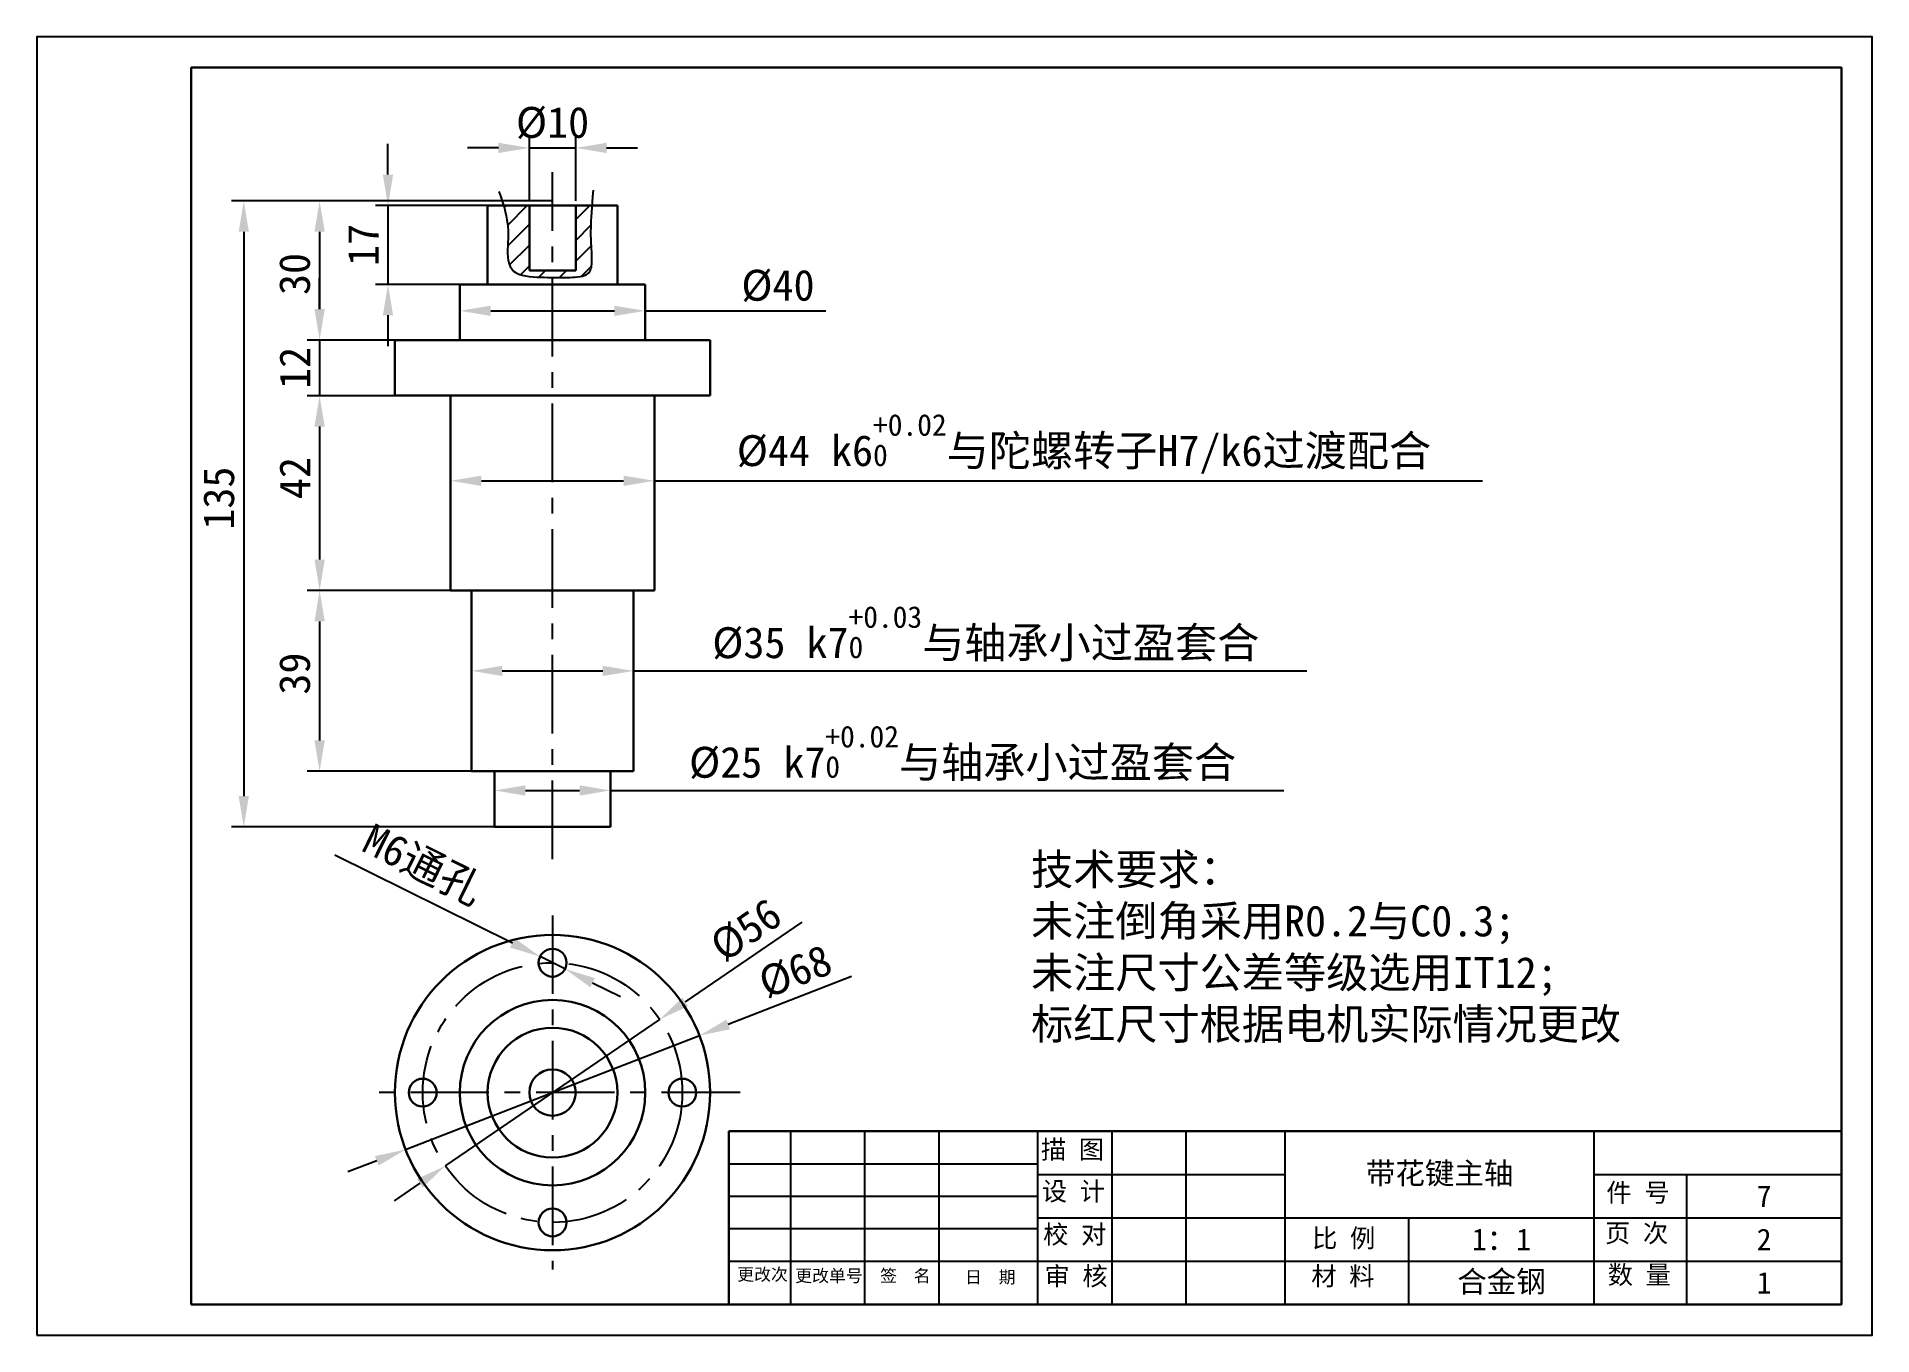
# Model space of a CAD drawing. Header units: millimetres. Extents: x -473 to 6267, y 319 to 3284.
# Drawn here: x 1335.9 to 1632.9, y 1849.4 to 2059.4 of the extents above; entities that cross this region are included whole.
import ezdxf

# ---------------------------------------------------------------- set-up
doc = ezdxf.new("R2010")
doc.units = ezdxf.units.MM
doc.linetypes.add('CENTERX2', pattern=[20.32, 12.7, -2.54, 2.54, -2.54])
for name, color, linetype in [('10', 7, 'Continuous'), ('SLD-0', 7, 'Continuous'), ('轮廓实线层', 170, 'Continuous')]:
    doc.layers.add(name, color=color, linetype=linetype)
for name, color, linetype, lineweight in [('3mm', 7, 'Continuous', 30), ('中心线层', 1, 'CENTERX2', 25), ('标题栏', 7, 'Continuous', 25)]:
    doc.layers.add(name, color=color, linetype=linetype, lineweight=lineweight)
doc.dimstyles.new('a3', dxfattribs={"dimtxt": 5, "dimasz": 5, "dimexe": 2, "dimexo": 0, "dimgap": 1.524, "dimtad": 1, "dimdec": 1, "dimzin": 0, "dimtxsty": 'Standard', "dimcen": 2.5, "dimazin": 0, "dimtp": 0.21, "dimtfac": 1, "dimtdec": 1, "dimtmove": 0, "dimatfit": 3, "dimfxl": 1, "dimtzin": 0, "dimarcsym": 0})

msp = doc.modelspace()

# ---------------------------------------------------------------- texts
at = {"layer": 'SLD-0', "linetype": 'Continuous', "lineweight": -3, "insert": (1496.778, 1927.294), "char_height": 5, "attachment_point": 1}
msp.add_mtext_dynamic_manual_height_columns('{\\fSimSun|b0|i0|c134|p54;技术要求：\\P未注倒角采用R0.2与C0.3;\\P未注尺寸公差等级选用IT12;\\P标\\C1;红尺寸\\C256;根据\\C242;\\c2564301;电机实际情况\\C256;更改}', width=122.83668, gutter_width=17.5, heights=[0], dxfattribs=at)
at = {"layer": '标题栏', "attachment_point": 1}
for s, insert, char_height, width in [('{\\fSimSun|b0|i0|c134|p54; 描 图}', (1496.331, 1880.998), 3, 12.20894), ('{\\fSimSun|b0|i0|c134|p54;设 计}', (1498.511, 1874.243), 3, 11.99092), ('{\\fSimSun|b0|i0|c134|p54;件 号}', (1589.86, 1874.025), 3, 14.17108), ('{\\fSimSun|b0|i0|c134|p54;校 对}', (1498.729, 1867.27), 3, 11.99092), ('{\\fSimSun|b0|i0|c134|p54;比 例}', (1542.242, 1866.648), 3, 12.20893), ('{\\fSimSun|b0|i0|c134|p54;页 次}', (1589.642, 1867.487), 3, 14.60712), ('{\\fSimSun|b0|i0|c134|p54;更改次}', (1449.243, 1860.296), 2, 9.37414), ('{\\fSimSun|b0|i0|c134|p54;更改单号}', (1458.614, 1860.079), 2, 12.42695), ('{\\fSimSun|b0|i0|c134|p54;签  名}', (1472.349, 1860.079), 2, 11.99092), ('{\\fSimSun|b0|i0|c134|p54;日  期}', (1486.084, 1859.861), 2, 16.13323), ('{\\fSimSun|b0|i0|c134|p54;审 核}', (1498.947, 1860.514), 3, 12.20893), ('{\\fSimSun|b0|i0|c134|p54;材 料}', (1542.114, 1860.514), 3, 18.09539), ('{\\fSimSun|b0|i0|c134|p54;数 量}', (1590.078, 1860.732), 3, 14.60712)]:
    msp.add_mtext(s, dxfattribs=dict(at, insert=insert, char_height=char_height, width=width))
at = {"layer": '标题栏', "linetype": 'Continuous', "lineweight": -3, "char_height": 3.5, "attachment_point": 5}
for s, width, insert in [('{\\fSimSun|b0|i0|c134|p54;带花键主轴}', 50, (1562.887, 1875.449)), ('7', 25, (1615.387, 1871.949)), ('{\\fSimSun|b0|i0|c134|p54;1：1}', 30, (1572.887, 1864.949)), ('2', 25, (1615.387, 1864.949)), ('{\\fSimSun|b0|i0|c134|p54;合金钢}', 30, (1572.887, 1857.949)), ('1', 25, (1615.387, 1857.949))]:
    msp.add_mtext_dynamic_manual_height_columns(s, width=width, gutter_width=17.5, heights=[0], dxfattribs=dict(at, insert=insert))

# ---------------------------------------------------------------- blocks, each defined once
blk = doc.blocks.new('*D56')
at = {"layer": 'Defpoints', "color": 0, "transparency": 16777216}
for p in [(1419.35, 2032.9), (1369.39, 1931.65), (1419.35, 1931.65)]:
    blk.add_point(p, dxfattribs=at)
at = {"layer": '轮廓实线层', "color": 0, "lineweight": -2, "transparency": 16777216}
for p, q in [((1419.35, 2032.9), (1367.39, 2032.9)), ((1369.39, 2027.9), (1369.39, 1936.65)), ((1419.35, 1931.65), (1367.39, 1931.65))]:
    blk.add_line(p, q, dxfattribs=at)
at = {"layer": '轮廓实线层', "color": 0, "transparency": 16777216}
for points in [[(1368.56, 2027.9), (1370.22, 2027.9), (1369.39, 2032.9)], [(1368.56, 1936.65), (1370.22, 1936.65), (1369.39, 1931.65)]]:
    blk.add_solid(points, dxfattribs=at)
at = {"layer": '轮廓实线层', "color": 0, "lineweight": -3, "transparency": 16777216, "insert": (1365.37, 1984.83), "char_height": 5, "attachment_point": 5, "rotation": 90}
blk.add_mtext('135', dxfattribs=at)
blk = doc.blocks.new('*D57')
at = {"layer": 'Defpoints', "color": 0, "transparency": 16777216}
for p in [(1419.35, 2032.9), (1381.66, 2010.4), (1419.35, 2010.4)]:
    blk.add_point(p, dxfattribs=at)
at = {"layer": '轮廓实线层', "color": 0, "lineweight": -2, "transparency": 16777216}
for p, q in [((1419.35, 2032.9), (1379.66, 2032.9)), ((1381.66, 2027.9), (1381.66, 2015.4)), ((1419.35, 2010.4), (1379.66, 2010.4))]:
    blk.add_line(p, q, dxfattribs=at)
at = {"layer": '轮廓实线层', "color": 0, "transparency": 16777216}
for points in [[(1380.83, 2027.9), (1382.5, 2027.9), (1381.66, 2032.9)], [(1380.83, 2015.4), (1382.5, 2015.4), (1381.66, 2010.4)]]:
    blk.add_solid(points, dxfattribs=at)
at = {"layer": '轮廓实线层', "color": 0, "lineweight": -3, "transparency": 16777216, "insert": (1377.64, 2021.08), "char_height": 5, "attachment_point": 5, "rotation": 90}
blk.add_mtext('30', dxfattribs=at)
blk = doc.blocks.new('*D58')
at = {"layer": 'Defpoints', "color": 0, "transparency": 16777216}
for p in [(1419.35, 2032.15), (1392.72, 2019.4), (1419.35, 2019.4)]:
    blk.add_point(p, dxfattribs=at)
at = {"layer": '轮廓实线层', "color": 0, "lineweight": -2, "transparency": 16777216}
for p, q in [((1392.72, 2037.15), (1392.72, 2042.15)), ((1419.35, 2032.15), (1390.72, 2032.15)), ((1392.72, 2032.15), (1392.72, 2019.4)), ((1419.35, 2019.4), (1390.72, 2019.4)), ((1392.72, 2014.4), (1392.72, 2009.4))]:
    blk.add_line(p, q, dxfattribs=at)
at = {"layer": '轮廓实线层', "color": 0, "transparency": 16777216}
for points in [[(1391.89, 2037.15), (1393.55, 2037.15), (1392.72, 2032.15)], [(1391.89, 2014.4), (1393.55, 2014.4), (1392.72, 2019.4)]]:
    blk.add_solid(points, dxfattribs=at)
at = {"layer": '轮廓实线层', "color": 0, "lineweight": -3, "transparency": 16777216, "insert": (1388.7, 2025.78), "char_height": 5, "attachment_point": 5, "rotation": 90}
blk.add_mtext('17', dxfattribs=at)
blk = doc.blocks.new('*D59')
at = {"layer": 'Defpoints', "color": 0, "transparency": 16777216}
for p in [(1393.85, 2010.4), (1381.66, 2001.4), (1393.85, 2001.4)]:
    blk.add_point(p, dxfattribs=at)
at = {"layer": '轮廓实线层', "color": 0, "lineweight": -2, "transparency": 16777216}
for p, q in [((1381.66, 2015.4), (1381.66, 2020.4)), ((1393.85, 2010.4), (1379.66, 2010.4)), ((1381.66, 2010.4), (1381.66, 2001.4)), ((1393.85, 2001.4), (1379.66, 2001.4)), ((1381.66, 1996.4), (1381.66, 1991.4))]:
    blk.add_line(p, q, dxfattribs=at)
at = {"layer": '轮廓实线层', "color": 0, "transparency": 16777216}
for points in [[(1380.83, 2015.4), (1382.5, 2015.4), (1381.66, 2010.4)], [(1380.83, 1996.4), (1382.5, 1996.4), (1381.66, 2001.4)]]:
    blk.add_solid(points, dxfattribs=at)
at = {"layer": '轮廓实线层', "color": 0, "lineweight": -3, "transparency": 16777216, "insert": (1377.64, 2005.9), "char_height": 5, "attachment_point": 5, "rotation": 90}
blk.add_mtext('12', dxfattribs=at)
blk = doc.blocks.new('*D60')
at = {"layer": 'Defpoints', "color": 0, "transparency": 16777216}
for p in [(1402.85, 2001.4), (1381.66, 1969.9), (1419.35, 1969.9)]:
    blk.add_point(p, dxfattribs=at)
at = {"layer": '轮廓实线层', "color": 0, "lineweight": -2, "transparency": 16777216}
for p, q in [((1402.85, 2001.4), (1379.66, 2001.4)), ((1381.66, 1996.4), (1381.66, 1974.9)), ((1419.35, 1969.9), (1379.66, 1969.9))]:
    blk.add_line(p, q, dxfattribs=at)
at = {"layer": '轮廓实线层', "color": 0, "transparency": 16777216}
for points in [[(1380.83, 1996.4), (1382.5, 1996.4), (1381.66, 2001.4)], [(1380.83, 1974.9), (1382.5, 1974.9), (1381.66, 1969.9)]]:
    blk.add_solid(points, dxfattribs=at)
at = {"layer": '轮廓实线层', "color": 0, "lineweight": -3, "transparency": 16777216, "insert": (1377.64, 1988.07), "char_height": 5, "attachment_point": 5, "rotation": 90}
blk.add_mtext('42', dxfattribs=at)
blk = doc.blocks.new('*D61')
at = {"layer": 'Defpoints', "color": 0, "transparency": 16777216}
for p in [(1406.22, 1969.9), (1381.66, 1940.65), (1406.22, 1940.65)]:
    blk.add_point(p, dxfattribs=at)
at = {"layer": '轮廓实线层', "color": 0, "lineweight": -2, "transparency": 16777216}
for p, q in [((1406.22, 1969.9), (1379.66, 1969.9)), ((1381.66, 1964.9), (1381.66, 1945.65)), ((1406.22, 1940.65), (1379.66, 1940.65))]:
    blk.add_line(p, q, dxfattribs=at)
at = {"layer": '轮廓实线层', "color": 0, "transparency": 16777216}
for points in [[(1380.83, 1964.9), (1382.5, 1964.9), (1381.66, 1969.9)], [(1380.83, 1945.65), (1382.5, 1945.65), (1381.66, 1940.65)]]:
    blk.add_solid(points, dxfattribs=at)
at = {"layer": '轮廓实线层', "color": 0, "lineweight": -3, "transparency": 16777216, "insert": (1377.64, 1956.45), "char_height": 5, "attachment_point": 5, "rotation": 90}
blk.add_mtext('39', dxfattribs=at)
blk = doc.blocks.new('*D62')
at = {"layer": 'Defpoints', "color": 0, "transparency": 16777216}
for p in [(1404.35, 2014.9), (1434.35, 2015.12), (1434.35, 2014.9)]:
    blk.add_point(p, dxfattribs=at)
at = {"layer": '轮廓实线层', "color": 0, "lineweight": -2, "transparency": 16777216}
for p, q in [((1404.35, 2014.9), (1404.35, 2017.12)), ((1434.35, 2014.9), (1434.35, 2017.12)), ((1409.35, 2015.12), (1429.35, 2015.12)), ((1434.35, 2015.12), (1463.59, 2015.12))]:
    blk.add_line(p, q, dxfattribs=at)
at = {"layer": '轮廓实线层', "color": 0, "transparency": 16777216}
for points in [[(1409.35, 2015.96), (1409.35, 2014.29), (1404.35, 2015.12)], [(1429.35, 2015.96), (1429.35, 2014.29), (1434.35, 2015.12)]]:
    blk.add_solid(points, dxfattribs=at)
at = {"layer": '轮廓实线层', "color": 0, "lineweight": -3, "transparency": 16777216, "insert": (1455.82, 2019.15), "char_height": 5, "attachment_point": 5}
blk.add_mtext('%%C40', dxfattribs=at)
blk = doc.blocks.new('*D63')
at = {"layer": 'Defpoints', "color": 0, "transparency": 16777216}
for p in [(1435.85, 1987.63), (1402.85, 1985.65), (1435.85, 1985.65)]:
    blk.add_point(p, dxfattribs=at)
at = {"layer": '轮廓实线层', "color": 0, "lineweight": -2, "transparency": 16777216}
for p, q in [((1402.85, 1985.65), (1402.85, 1989.63)), ((1407.85, 1987.63), (1430.85, 1987.63)), ((1435.85, 1985.65), (1435.85, 1989.63)), ((1435.85, 1987.63), (1569.82, 1987.63))]:
    blk.add_line(p, q, dxfattribs=at)
at = {"layer": '轮廓实线层', "color": 0, "transparency": 16777216}
for points in [[(1407.85, 1988.47), (1407.85, 1986.8), (1402.85, 1987.63)], [(1430.85, 1988.47), (1430.85, 1986.8), (1435.85, 1987.63)]]:
    blk.add_solid(points, dxfattribs=at)
at = {"layer": '轮廓实线层', "color": 0, "lineweight": -3, "transparency": 16777216, "insert": (1505.33, 1993.61), "char_height": 5, "width": 129.9716, "attachment_point": 5}
blk.add_mtext('%%C44 k6{\\H0.7x;\\S+0.02^ 0;\\fSimSun|b0|i0|c134|p54;\\H1.42857x;与陀螺转子H7/k6过渡配合}', dxfattribs=at)
blk = doc.blocks.new('*D64')
at = {"layer": 'Defpoints', "color": 0, "transparency": 16777216}
for p in [(1406.22, 1955.28), (1432.47, 1956.89), (1432.47, 1955.28)]:
    blk.add_point(p, dxfattribs=at)
at = {"layer": '轮廓实线层', "color": 0, "lineweight": -2, "transparency": 16777216}
for p, q in [((1406.22, 1955.28), (1406.22, 1958.89)), ((1432.47, 1955.28), (1432.47, 1958.89)), ((1411.22, 1956.89), (1427.47, 1956.89)), ((1432.47, 1956.89), (1541.42, 1956.89))]:
    blk.add_line(p, q, dxfattribs=at)
at = {"layer": '轮廓实线层', "color": 0, "transparency": 16777216}
for points in [[(1411.22, 1957.72), (1411.22, 1956.06), (1406.22, 1956.89)], [(1427.47, 1957.72), (1427.47, 1956.06), (1432.47, 1956.89)]]:
    blk.add_solid(points, dxfattribs=at)
at = {"layer": '轮廓实线层', "color": 0, "lineweight": -3, "transparency": 16777216, "insert": (1489.45, 1962.88), "char_height": 5, "width": 100.8493, "attachment_point": 5}
blk.add_mtext('%%C35 k7{\\H0.7x;\\S+0.03^ 0;\\fSimSun|b0|i0|c134|p54;\\H1.42857x;与轴承小过盈套合}', dxfattribs=at)
blk = doc.blocks.new('*D65')
at = {"layer": 'Defpoints', "color": 0, "transparency": 16777216}
for p in [(1428.72, 1937.56), (1409.97, 1936.15), (1428.72, 1936.15)]:
    blk.add_point(p, dxfattribs=at)
at = {"layer": '轮廓实线层', "color": 0, "lineweight": -2, "transparency": 16777216}
for p, q in [((1409.97, 1936.15), (1409.97, 1939.56)), ((1428.72, 1936.15), (1428.72, 1939.56)), ((1414.97, 1937.56), (1423.72, 1937.56)), ((1428.72, 1937.56), (1537.67, 1937.56))]:
    blk.add_line(p, q, dxfattribs=at)
at = {"layer": '轮廓实线层', "color": 0, "transparency": 16777216}
for points in [[(1414.97, 1938.39), (1414.97, 1936.72), (1409.97, 1937.56)], [(1423.72, 1938.39), (1423.72, 1936.72), (1428.72, 1937.56)]]:
    blk.add_solid(points, dxfattribs=at)
at = {"layer": '轮廓实线层', "color": 0, "lineweight": -3, "transparency": 16777216, "insert": (1485.7, 1943.54), "char_height": 5, "width": 117.112, "attachment_point": 5}
blk.add_mtext('%%C25 k7{\\H0.7x;\\S+0.02^ 0;\\fSimSun|b0|i0|c134|p54;\\H1.42857x;与轴承小过盈套合}', dxfattribs=at)
blk = doc.blocks.new('*D66')
at = {"layer": 'Defpoints', "color": 0, "transparency": 16777216}
for p in [(1443.12, 1897.91), (1395.57, 1879.47)]:
    blk.add_point(p, dxfattribs=at)
at = {"layer": '轮廓实线层', "color": 0, "lineweight": -2, "transparency": 16777216}
for p, q in [((1467.72, 1907.45), (1447.78, 1899.72)), ((1395.57, 1879.47), (1443.12, 1897.91)), ((1390.91, 1877.66), (1386.25, 1875.86))]:
    blk.add_line(p, q, dxfattribs=at)
at = {"layer": '轮廓实线层', "color": 0, "transparency": 16777216}
for points in [[(1447.48, 1900.49), (1448.09, 1898.94), (1443.12, 1897.91)], [(1390.61, 1878.44), (1391.21, 1876.89), (1395.57, 1879.47)]]:
    blk.add_solid(points, dxfattribs=at)
at = {"layer": '轮廓实线层', "color": 0, "lineweight": -3, "transparency": 16777216, "insert": (1458.63, 1908.24), "char_height": 5, "attachment_point": 5, "rotation": 21.1946}
blk.add_mtext('%%C68', dxfattribs=at)
blk = doc.blocks.new('*D82')
at = {"layer": 'Defpoints', "color": 0, "transparency": 16777216}
for p in [(1436.69, 1900.53), (1402.01, 1876.85)]:
    blk.add_point(p, dxfattribs=at)
at = {"layer": '轮廓实线层', "color": 0, "lineweight": -2, "transparency": 16777216}
for p, q in [((1459.69, 1916.24), (1440.82, 1903.35)), ((1402.01, 1876.85), (1436.69, 1900.53)), ((1397.88, 1874.03), (1393.75, 1871.21))]:
    blk.add_line(p, q, dxfattribs=at)
at = {"layer": '轮廓实线层', "color": 0, "transparency": 16777216}
for points in [[(1440.35, 1904.04), (1441.29, 1902.67), (1436.69, 1900.53)], [(1397.41, 1874.72), (1398.35, 1873.34), (1402.01, 1876.85)]]:
    blk.add_solid(points, dxfattribs=at)
at = {"layer": '轮廓实线层', "color": 0, "lineweight": -3, "transparency": 16777216, "insert": (1450.65, 1914.95), "char_height": 5, "attachment_point": 5, "rotation": 34.3321}
blk.add_mtext('%%C56', dxfattribs=at)
blk = doc.blocks.new('*D83')
at = {"layer": 'Defpoints', "color": 0, "transparency": 16777216}
for p in [(1417.33, 1910.69), (1421.36, 1908.69)]:
    blk.add_point(p, dxfattribs=at)
at = {"layer": '轮廓实线层', "color": 0, "lineweight": -2, "transparency": 16777216}
for p, q in [((1384.13, 1927.12), (1412.85, 1912.91)), ((1421.36, 1908.69), (1417.33, 1910.69)), ((1425.84, 1906.47), (1430.33, 1904.26))]:
    blk.add_line(p, q, dxfattribs=at)
at = {"layer": '轮廓实线层', "color": 0, "transparency": 16777216}
for points in [[(1413.22, 1913.65), (1412.48, 1912.16), (1417.33, 1910.69)], [(1426.21, 1907.22), (1425.47, 1905.73), (1421.36, 1908.69)]]:
    blk.add_solid(points, dxfattribs=at)
at = {"layer": '轮廓实线层', "color": 0, "lineweight": -3, "transparency": 16777216, "insert": (1398.35, 1925.37), "char_height": 5, "attachment_point": 5, "rotation": 333.6639}
blk.add_mtext('M6{\\fSimSun|b0|i0|c134|p54;通孔}', dxfattribs=at)
blk = doc.blocks.new('*D84')
at = {"layer": 'Defpoints', "color": 0, "transparency": 16777216}
for p in [(1423.1, 2041.47), (1415.6, 2032.9), (1423.1, 2032.9)]:
    blk.add_point(p, dxfattribs=at)
at = {"layer": '轮廓实线层', "color": 0, "lineweight": -2, "transparency": 16777216}
for p, q in [((1415.6, 2032.9), (1415.6, 2043.47)), ((1423.1, 2032.9), (1423.1, 2043.47)), ((1410.6, 2041.47), (1405.6, 2041.47)), ((1415.6, 2041.47), (1423.1, 2041.47)), ((1428.1, 2041.47), (1433.1, 2041.47))]:
    blk.add_line(p, q, dxfattribs=at)
at = {"layer": '轮廓实线层', "color": 0, "transparency": 16777216}
for points in [[(1410.6, 2042.3), (1410.6, 2040.64), (1415.6, 2041.47)], [(1428.1, 2042.3), (1428.1, 2040.64), (1423.1, 2041.47)]]:
    blk.add_solid(points, dxfattribs=at)
at = {"layer": '轮廓实线层', "color": 0, "lineweight": -3, "transparency": 16777216, "insert": (1419.35, 2045.49), "char_height": 5, "attachment_point": 5}
blk.add_mtext('%%C10', dxfattribs=at)

# ---------------------------------------------------------------- dimensions: what is measured, and where the dimension line sits
at = {"layer": '轮廓实线层', "color": 1, "lineweight": -3}
dim = msp.add_linear_dim(base=(1423.097, 2041.47), p1=(1415.597, 2032.902), p2=(1423.097, 2032.902), text='%%C10', dimstyle='a3', dxfattribs=at)
dim.commit()
dim.dimension.update_dxf_attribs({"geometry": '*D84', "text_midpoint": (1419.347, 2041.47), "dimtype": 160})
at = {"layer": '轮廓实线层', "lineweight": -3}
for base, p1, p2, text, picture, middle in [((1392.721, 2019.402), (1419.347, 2032.152), (1419.347, 2019.402), '17', '*D58', (1392.721, 2025.777)), ((1369.389, 1931.652), (1419.347, 2032.902), (1419.347, 1931.652), '135', '*D56', (1369.389, 1984.831)), ((1381.665, 2010.402), (1419.347, 2032.902), (1419.347, 2010.402), '30', '*D57', (1381.665, 2021.081)), ((1381.665, 2001.402), (1393.847, 2010.402), (1393.847, 2001.402), '12', '*D59', (1381.665, 2005.902)), ((1381.665, 1969.902), (1402.847, 2001.402), (1419.347, 1969.902), '42', '*D60', (1381.665, 1988.072)), ((1381.665, 1940.652), (1406.222, 1969.902), (1406.222, 1940.652), '39', '*D61', (1381.665, 1956.452))]:
    dim = msp.add_linear_dim(base=base, p1=p1, p2=p2, angle=90, text=text, dimstyle='a3', dxfattribs=at)
    dim.commit()
    dim.dimension.update_dxf_attribs({"geometry": picture, "text_midpoint": middle, "dimtype": 160})
for base, p1, p2, text, picture, middle in [((1434.347, 2015.122), (1404.347, 2014.902), (1434.347, 2014.902), '%%C40', '*D62', (1455.819, 2015.122)), ((1435.847, 1987.635), (1402.847, 1985.652), (1435.847, 1985.652), '%%C44 k6{\\H0.7x;\\S+0.02^ 0;\\fSimSun|b0|i0|c134|p54;\\H1.42857x;与陀螺转子H7/k6过渡配合}', '*D63', (1505.334, 1987.635)), ((1432.472, 1956.891), (1406.222, 1955.277), (1432.472, 1955.277), '%%C35 k7{\\H0.7x;\\S+0.03^ 0;\\fSimSun|b0|i0|c134|p54;\\H1.42857x;与轴承小过盈套合}', '*D64', (1489.446, 1956.891)), ((1428.722, 1937.557), (1409.972, 1936.152), (1428.722, 1936.152), '%%C25 k7{\\H0.7x;\\S+0.02^ 0;\\fSimSun|b0|i0|c134|p54;\\H1.42857x;与轴承小过盈套合}', '*D65', (1485.696, 1937.557))]:
    dim = msp.add_linear_dim(base=base, p1=p1, p2=p2, text=text, dimstyle='a3', dxfattribs=at)
    dim.commit()
    dim.dimension.update_dxf_attribs({"geometry": picture, "text_midpoint": middle, "dimtype": 160})
for p1, p2, text, picture, middle in [((1421.363, 1908.692), (1417.33, 1910.689), 'M6{\\fSimSun|b0|i0|c134|p54;通孔}', '*D83', (1398.352, 1925.368)), ((1395.572, 1879.471), (1443.122, 1897.91), '%%C68', '*D66', (1458.627, 1908.238))]:
    dim = msp.add_diameter_dim_2p(p1=p1, p2=p2, text=text, dimstyle='a3', dxfattribs=at)
    dim.commit()
    dim.dimension.update_dxf_attribs({"geometry": picture, "text_midpoint": middle})
dim = msp.add_diameter_dim_2p(p1=(1402.005, 1876.847), p2=(1436.688, 1900.534), text='%%C56', dimstyle='a3', dxfattribs=at)
dim.commit()
dim.dimension.update_dxf_attribs({"geometry": '*D82', "text_midpoint": (1452.923, 1911.622), "dimtype": 163})

# ---------------------------------------------------------------- hatches: boundary and pattern name
at = {"layer": '轮廓实线层', "lineweight": -3}
h = msp.add_hatch(dxfattribs=at)
h.set_pattern_fill('ANSI31', color=5, scale=0.75)
h.set_pattern_definition([(45, (3878.9326, 2926.5233), (-1.683798, 1.683798), [])])
h.paths.add_polyline_path([(1425.768, 2032.152), (1423.097, 2032.152), (1423.097, 2021.652), (1419.347, 2021.652), (1419.347, 2020.521), (1419.414, 2020.52), (1419.481, 2020.519), (1419.548, 2020.519), (1419.613, 2020.518), (1419.679, 2020.518), (1419.744, 2020.517), (1419.809, 2020.517), (1419.873, 2020.516), (1419.937, 2020.516), (1420, 2020.515), (1420.063, 2020.515), (1420.126, 2020.515), (1420.189, 2020.515), (1420.251, 2020.514), (1420.313, 2020.514), (1420.374, 2020.514), (1420.436, 2020.514), (1420.497, 2020.514), (1420.558, 2020.514), (1420.619, 2020.514), (1420.68, 2020.514), (1420.74, 2020.514), (1420.801, 2020.514), (1420.861, 2020.515), (1420.922, 2020.515), (1420.982, 2020.515), (1421.042, 2020.515), (1421.102, 2020.516), (1421.162, 2020.516), (1421.222, 2020.517), (1421.282, 2020.517), (1421.343, 2020.518), (1421.403, 2020.518), (1421.463, 2020.519), (1421.524, 2020.52), (1421.584, 2020.52), (1421.645, 2020.521), (1421.706, 2020.522), (1421.767, 2020.523), (1421.828, 2020.524), (1421.889, 2020.524), (1421.951, 2020.525), (1422.012, 2020.527), (1422.074, 2020.528), (1422.135, 2020.529), (1422.197, 2020.531), (1422.259, 2020.532), (1422.32, 2020.534), (1422.382, 2020.536), (1422.443, 2020.538), (1422.505, 2020.54), (1422.566, 2020.542), (1422.627, 2020.545), (1422.688, 2020.547), (1422.749, 2020.55), (1422.81, 2020.553), (1422.871, 2020.557), (1422.931, 2020.56), (1422.991, 2020.564), (1423.051, 2020.568), (1423.11, 2020.573), (1423.169, 2020.577), (1423.228, 2020.582), (1423.287, 2020.588), (1423.345, 2020.593), (1423.402, 2020.599), (1423.46, 2020.605), (1423.517, 2020.612), (1423.573, 2020.619), (1423.629, 2020.626), (1423.684, 2020.634), (1423.739, 2020.642), (1423.793, 2020.65), (1423.847, 2020.659), (1423.9, 2020.668), (1423.953, 2020.678), (1424.005, 2020.688), (1424.056, 2020.699), (1424.107, 2020.71), (1424.157, 2020.721), (1424.206, 2020.733), (1424.255, 2020.745), (1424.302, 2020.758), (1424.349, 2020.772), (1424.395, 2020.786), (1424.441, 2020.8), (1424.485, 2020.815), (1424.529, 2020.831), (1424.572, 2020.847), (1424.613, 2020.863), (1424.654, 2020.881), (1424.694, 2020.899), (1424.733, 2020.917), (1424.771, 2020.936), (1424.808, 2020.956), (1424.845, 2020.976), (1424.88, 2020.997), (1424.914, 2021.018), (1424.947, 2021.04), (1424.979, 2021.063), (1425.01, 2021.086), (1425.041, 2021.11), (1425.07, 2021.134), (1425.099, 2021.159), (1425.127, 2021.184), (1425.153, 2021.21), (1425.179, 2021.236), (1425.205, 2021.263), (1425.229, 2021.291), (1425.253, 2021.319), (1425.276, 2021.347), (1425.298, 2021.376), (1425.319, 2021.405), (1425.339, 2021.435), (1425.359, 2021.465), (1425.378, 2021.495), (1425.397, 2021.526), (1425.415, 2021.558), (1425.432, 2021.589), (1425.448, 2021.621), (1425.464, 2021.654), (1425.479, 2021.687), (1425.494, 2021.72), (1425.508, 2021.754), (1425.521, 2021.788), (1425.534, 2021.822), (1425.546, 2021.857), (1425.558, 2021.892), (1425.569, 2021.927), (1425.579, 2021.963), (1425.59, 2021.998), (1425.599, 2022.035), (1425.608, 2022.071), (1425.617, 2022.108), (1425.626, 2022.145), (1425.633, 2022.182), (1425.641, 2022.219), (1425.648, 2022.257), (1425.655, 2022.295), (1425.661, 2022.333), (1425.667, 2022.371), (1425.672, 2022.41), (1425.678, 2022.448), (1425.682, 2022.487), (1425.687, 2022.526), (1425.691, 2022.565), (1425.696, 2022.604), (1425.699, 2022.644), (1425.703, 2022.683), (1425.706, 2022.723), (1425.709, 2022.763), (1425.712, 2022.803), (1425.715, 2022.843), (1425.717, 2022.883), (1425.72, 2022.923), (1425.722, 2022.964), (1425.724, 2023.004), (1425.725, 2023.045), (1425.727, 2023.087), (1425.728, 2023.128), (1425.729, 2023.17), (1425.73, 2023.212), (1425.731, 2023.255), (1425.731, 2023.297), (1425.732, 2023.34), (1425.732, 2023.384), (1425.732, 2023.428), (1425.732, 2023.472), (1425.732, 2023.517), (1425.731, 2023.562), (1425.73, 2023.608), (1425.73, 2023.654), (1425.729, 2023.7), (1425.728, 2023.747), (1425.726, 2023.795), (1425.725, 2023.843), (1425.724, 2023.892), (1425.722, 2023.941), (1425.72, 2023.991), (1425.718, 2024.042), (1425.716, 2024.093), (1425.714, 2024.145), (1425.712, 2024.197), (1425.709, 2024.25), (1425.707, 2024.304), (1425.704, 2024.359), (1425.701, 2024.414), (1425.699, 2024.471), (1425.696, 2024.527), (1425.693, 2024.585), (1425.689, 2024.644), (1425.686, 2024.703), (1425.683, 2024.763), (1425.679, 2024.824), (1425.676, 2024.886), (1425.672, 2024.949), (1425.668, 2025.013), (1425.665, 2025.078), (1425.661, 2025.144), (1425.657, 2025.21), (1425.653, 2025.278), (1425.649, 2025.347), (1425.645, 2025.416), (1425.64, 2025.487), (1425.636, 2025.559), (1425.632, 2025.632), (1425.628, 2025.706), (1425.623, 2025.781), (1425.619, 2025.858), (1425.614, 2025.936), (1425.61, 2026.015), (1425.606, 2026.096), (1425.602, 2026.179), (1425.597, 2026.263), (1425.593, 2026.35), (1425.59, 2026.439), (1425.586, 2026.53), (1425.583, 2026.623), (1425.579, 2026.718), (1425.576, 2026.816), (1425.574, 2026.916), (1425.571, 2027.02), (1425.569, 2027.126), (1425.567, 2027.235), (1425.566, 2027.347), (1425.565, 2027.462), (1425.564, 2027.58), (1425.564, 2027.702), (1425.564, 2027.827), (1425.565, 2027.955), (1425.566, 2028.088), (1425.568, 2028.224), (1425.571, 2028.364), (1425.573, 2028.508), (1425.577, 2028.656), (1425.581, 2028.808), (1425.586, 2028.965), (1425.591, 2029.126), (1425.597, 2029.291), (1425.604, 2029.462), (1425.612, 2029.637), (1425.62, 2029.816), (1425.629, 2030.001), (1425.639, 2030.191), (1425.649, 2030.386), (1425.661, 2030.586), (1425.673, 2030.792), (1425.687, 2031.003), (1425.701, 2031.219), (1425.716, 2031.442), (1425.732, 2031.67), (1425.749, 2031.904), (1425.767, 2032.144)])
h.paths.add_polyline_path([(1415.597, 2032.152), (1411.449, 2032.152), (1411.462, 2032.109), (1411.506, 2031.956), (1411.548, 2031.805), (1411.589, 2031.655), (1411.628, 2031.508), (1411.665, 2031.362), (1411.701, 2031.219), (1411.735, 2031.077), (1411.768, 2030.936), (1411.798, 2030.798), (1411.828, 2030.661), (1411.856, 2030.526), (1411.882, 2030.393), (1411.907, 2030.261), (1411.931, 2030.131), (1411.953, 2030.002), (1411.975, 2029.876), (1411.994, 2029.75), (1412.013, 2029.627), (1412.03, 2029.504), (1412.046, 2029.384), (1412.061, 2029.264), (1412.075, 2029.147), (1412.088, 2029.03), (1412.099, 2028.916), (1412.11, 2028.802), (1412.12, 2028.69), (1412.129, 2028.58), (1412.136, 2028.471), (1412.143, 2028.363), (1412.149, 2028.256), (1412.155, 2028.151), (1412.159, 2028.047), (1412.163, 2027.944), (1412.166, 2027.843), (1412.168, 2027.742), (1412.17, 2027.643), (1412.171, 2027.545), (1412.171, 2027.449), (1412.171, 2027.353), (1412.17, 2027.259), (1412.169, 2027.165), (1412.168, 2027.073), (1412.166, 2026.982), (1412.163, 2026.892), (1412.16, 2026.803), (1412.157, 2026.714), (1412.154, 2026.627), (1412.15, 2026.541), (1412.146, 2026.456), (1412.142, 2026.372), (1412.138, 2026.288), (1412.133, 2026.206), (1412.129, 2026.124), (1412.124, 2026.043), (1412.12, 2025.963), (1412.115, 2025.884), (1412.11, 2025.806), (1412.106, 2025.728), (1412.101, 2025.651), (1412.097, 2025.575), (1412.093, 2025.5), (1412.089, 2025.425), (1412.085, 2025.351), (1412.082, 2025.277), (1412.079, 2025.205), (1412.076, 2025.132), (1412.073, 2025.061), (1412.071, 2024.99), (1412.07, 2024.919), (1412.068, 2024.85), (1412.067, 2024.78), (1412.067, 2024.712), (1412.066, 2024.644), (1412.066, 2024.576), (1412.067, 2024.509), (1412.068, 2024.443), (1412.069, 2024.377), (1412.071, 2024.312), (1412.073, 2024.247), (1412.076, 2024.184), (1412.079, 2024.12), (1412.083, 2024.057), (1412.087, 2023.995), (1412.091, 2023.934), (1412.096, 2023.873), (1412.101, 2023.812), (1412.107, 2023.752), (1412.113, 2023.693), (1412.12, 2023.634), (1412.127, 2023.576), (1412.135, 2023.519), (1412.143, 2023.462), (1412.152, 2023.406), (1412.161, 2023.35), (1412.171, 2023.295), (1412.181, 2023.24), (1412.191, 2023.186), (1412.203, 2023.133), (1412.214, 2023.08), (1412.227, 2023.028), (1412.239, 2022.977), (1412.253, 2022.926), (1412.267, 2022.875), (1412.281, 2022.825), (1412.296, 2022.776), (1412.312, 2022.728), (1412.328, 2022.679), (1412.345, 2022.632), (1412.362, 2022.585), (1412.38, 2022.539), (1412.398, 2022.493), (1412.417, 2022.448), (1412.437, 2022.404), (1412.457, 2022.36), (1412.478, 2022.316), (1412.5, 2022.273), (1412.522, 2022.231), (1412.545, 2022.19), (1412.568, 2022.149), (1412.592, 2022.108), (1412.617, 2022.069), (1412.642, 2022.029), (1412.668, 2021.991), (1412.694, 2021.953), (1412.722, 2021.915), (1412.75, 2021.878), (1412.778, 2021.842), (1412.808, 2021.806), (1412.838, 2021.771), (1412.868, 2021.737), (1412.9, 2021.703), (1412.932, 2021.669), (1412.964, 2021.637), (1412.998, 2021.604), (1413.032, 2021.573), (1413.067, 2021.542), (1413.103, 2021.511), (1413.139, 2021.482), (1413.176, 2021.452), (1413.214, 2021.424), (1413.253, 2021.396), (1413.292, 2021.368), (1413.332, 2021.341), (1413.373, 2021.315), (1413.415, 2021.289), (1413.457, 2021.264), (1413.5, 2021.24), (1413.544, 2021.216), (1413.589, 2021.192), (1413.634, 2021.17), (1413.68, 2021.147), (1413.727, 2021.126), (1413.775, 2021.104), (1413.823, 2021.084), (1413.872, 2021.064), (1413.921, 2021.044), (1413.971, 2021.025), (1414.022, 2021.006), (1414.073, 2020.988), (1414.125, 2020.971), (1414.177, 2020.954), (1414.23, 2020.937), (1414.284, 2020.921), (1414.338, 2020.905), (1414.392, 2020.89), (1414.447, 2020.875), (1414.502, 2020.861), (1414.558, 2020.847), (1414.615, 2020.834), (1414.671, 2020.821), (1414.728, 2020.808), (1414.786, 2020.796), (1414.844, 2020.784), (1414.902, 2020.772), (1414.961, 2020.761), (1415.02, 2020.751), (1415.079, 2020.74), (1415.139, 2020.73), (1415.199, 2020.721), (1415.259, 2020.712), (1415.319, 2020.703), (1415.38, 2020.694), (1415.441, 2020.686), (1415.502, 2020.678), (1415.563, 2020.67), (1415.624, 2020.663), (1415.686, 2020.656), (1415.748, 2020.649), (1415.81, 2020.643), (1415.872, 2020.637), (1415.934, 2020.631), (1415.996, 2020.625), (1416.058, 2020.62), (1416.121, 2020.615), (1416.183, 2020.61), (1416.246, 2020.605), (1416.308, 2020.601), (1416.371, 2020.597), (1416.433, 2020.593), (1416.495, 2020.589), (1416.558, 2020.585), (1416.62, 2020.582), (1416.682, 2020.579), (1416.745, 2020.576), (1416.807, 2020.573), (1416.869, 2020.57), (1416.93, 2020.567), (1416.992, 2020.565), (1417.053, 2020.563), (1417.115, 2020.561), (1417.176, 2020.559), (1417.237, 2020.557), (1417.297, 2020.555), (1417.358, 2020.553), (1417.418, 2020.552), (1417.478, 2020.55), (1417.537, 2020.549), (1417.597, 2020.548), (1417.656, 2020.546), (1417.714, 2020.545), (1417.773, 2020.544), (1417.831, 2020.543), (1417.888, 2020.542), (1417.945, 2020.541), (1418.002, 2020.54), (1418.058, 2020.539), (1418.114, 2020.538), (1418.17, 2020.537), (1418.225, 2020.536), (1418.28, 2020.535), (1418.334, 2020.535), (1418.388, 2020.534), (1418.441, 2020.533), (1418.495, 2020.532), (1418.547, 2020.531), (1418.6, 2020.53), (1418.652, 2020.53), (1418.704, 2020.529), (1418.755, 2020.528), (1418.806, 2020.527), (1418.857, 2020.527), (1418.907, 2020.526), (1418.957, 2020.525), (1419.007, 2020.525), (1419.056, 2020.524), (1419.105, 2020.524), (1419.154, 2020.523), (1419.203, 2020.522), (1419.251, 2020.522), (1419.299, 2020.521), (1419.347, 2020.521), (1419.347, 2021.652), (1415.597, 2021.652)])

# ---------------------------------------------------------------- linework, layer by layer
at = {"layer": '10'}
msp.add_lwpolyline([(1335.887, 1849.449), (1632.887, 1849.449), (1632.887, 2059.449), (1335.887, 2059.449)], close=True, dxfattribs=at)
at = {"layer": '3mm'}
for p, q in [((1408.847, 2032.152), (1408.847, 2019.402)), ((1408.847, 2032.152), (1419.347, 2032.152)), ((1419.347, 2032.152), (1429.847, 2032.152)), ((1429.847, 2019.402), (1429.847, 2032.152)), ((1404.347, 2019.402), (1404.347, 2010.402)), ((1404.347, 2019.402), (1419.347, 2019.402)), ((1419.347, 2019.402), (1434.347, 2019.402)), ((1434.347, 2010.402), (1434.347, 2019.402)), ((1393.847, 2010.402), (1393.847, 2001.402)), ((1444.847, 2010.402), (1393.847, 2010.402)), ((1444.847, 2001.402), (1393.847, 2001.402)), ((1402.847, 2001.402), (1402.847, 1969.902)), ((1435.847, 1969.902), (1435.847, 2001.402)), ((1435.847, 1969.902), (1402.847, 1969.902)), ((1406.222, 1969.902), (1406.222, 1940.652)), ((1432.472, 1940.652), (1432.472, 1969.902)), ((1432.472, 1940.652), (1406.222, 1940.652)), ((1409.972, 1940.652), (1409.972, 1931.652)), ((1428.722, 1931.652), (1428.722, 1940.652)), ((1428.722, 1931.652), (1409.972, 1931.652)), ((1447.887, 1882.449), (1447.887, 1854.449)), ((1447.887, 1882.449), (1627.887, 1882.449))]:
    msp.add_line(p, q, dxfattribs=at)
at = {"layer": '3mm', "lineweight": 30}
for p, q in [((1415.597, 2032.152), (1415.597, 2021.652)), ((1423.097, 2032.152), (1423.097, 2021.652)), ((1415.597, 2021.652), (1419.347, 2021.652)), ((1423.097, 2021.652), (1419.347, 2021.652))]:
    msp.add_line(p, q, dxfattribs=at)
at = {"layer": '3mm', "linetype": 'Continuous'}
msp.add_line((1444.847, 2001.402), (1444.847, 2010.402), dxfattribs=at)
at = {"layer": '3mm'}
msp.add_lwpolyline([(1360.887, 1854.449), (1627.887, 1854.449), (1627.887, 2054.449), (1360.887, 2054.449)], close=True, dxfattribs=at)
for centre, radius in [((1419.347, 1888.691), 25.5), ((1419.347, 1909.691), 2.25), ((1419.347, 1888.691), 15), ((1419.347, 1888.691), 10.5), ((1419.347, 1888.691), 3.75), ((1398.347, 1888.691), 2.25), ((1440.347, 1888.691), 2.25), ((1419.347, 1867.691), 2.25)]:
    msp.add_circle(centre, radius, dxfattribs=at)
at = {"layer": '3mm', "lineweight": -3}
msp.add_open_spline([(1410.657, 2034.411), (1412.597, 2029.582), (1411.698, 2024.514), (1412.618, 2020.653), (1418.468, 2020.522), (1421.612, 2020.499), (1425.3, 2020.612), (1425.82, 2022.669), (1425.659, 2025.065), (1425.442, 2028.97), (1425.985, 2034.655)], degree=3, dxfattribs=at)
at = {"layer": 'Defpoints'}
for p, q in [((1627.887, 1854.449), (1627.887, 1882.449)), ((1447.887, 1854.449), (1627.887, 1854.449))]:
    msp.add_line(p, q, dxfattribs=at)
at = {"layer": '中心线层'}
for p, q in [((1419.347, 1926.469), (1419.347, 2037.539)), ((1419.347, 1917.361), (1419.347, 1860.073)), ((1449.696, 1888.691), (1390.257, 1888.691))]:
    msp.add_line(p, q, dxfattribs=at)
at = {"layer": '中心线层', "lineweight": -3}
msp.add_circle((1419.347, 1888.691), 21, dxfattribs=at)
at = {"layer": '标题栏'}
for p, q in [((1457.887, 1854.449), (1457.887, 1882.449)), ((1469.887, 1854.449), (1469.887, 1882.449)), ((1481.887, 1854.449), (1481.887, 1882.449)), ((1497.887, 1854.449), (1497.887, 1882.449)), ((1509.887, 1854.449), (1509.887, 1882.449)), ((1521.887, 1854.449), (1521.887, 1882.449)), ((1537.887, 1854.449), (1537.887, 1882.449)), ((1587.887, 1854.449), (1587.887, 1882.449)), ((1447.887, 1877.199), (1497.887, 1877.199)), ((1497.887, 1875.449), (1537.887, 1875.449)), ((1587.887, 1875.449), (1627.887, 1875.449)), ((1602.887, 1854.449), (1602.887, 1875.449)), ((1447.887, 1871.949), (1497.887, 1871.949)), ((1497.887, 1868.449), (1537.887, 1868.449)), ((1537.887, 1868.449), (1587.887, 1868.449)), ((1557.887, 1854.449), (1557.887, 1868.449)), ((1587.887, 1868.449), (1627.887, 1868.449)), ((1447.887, 1866.699), (1497.887, 1866.699)), ((1447.887, 1861.449), (1627.887, 1861.449))]:
    msp.add_line(p, q, dxfattribs=at)

msp.set_redraw_order([(e.dxf.handle, doc.entitydb.next_handle()) for e in msp.query("TEXT MTEXT ATTDEF DIMENSION ARC_DIMENSION")])  # texts and dimensions are drawn at this point

doc.saveas('drawing.dxf')
